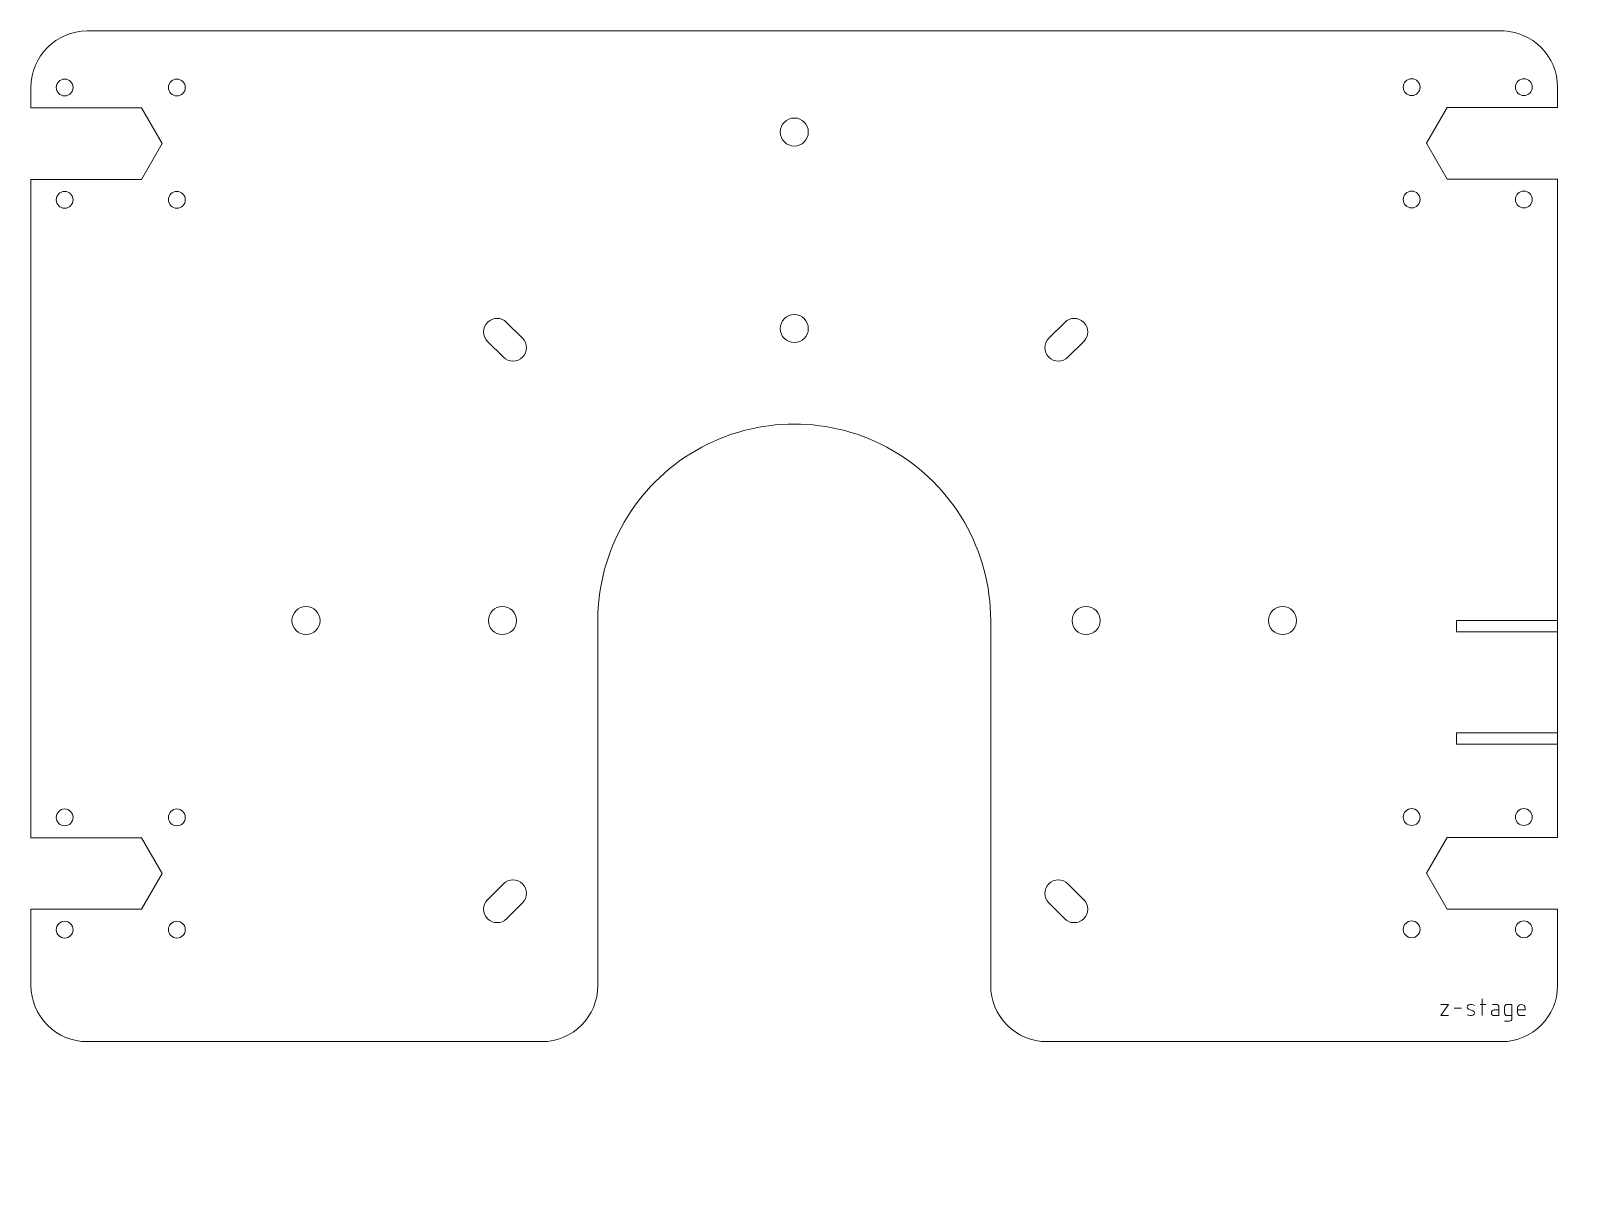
# Model space of a CAD drawing. Header units: millimetres. Extents: x -299 to 738, y -792 to 792.
# Drawn here: x 462 to 738, y -102.5 to 102.5 of the extents above; entities that cross this region are included whole.
import ezdxf

# ---------------------------------------------------------------- set-up
doc = ezdxf.new("R2010")
doc.units = ezdxf.units.MM
doc.layers.get('0').update_dxf_attribs({"linetype": 'CONTINUOUS', "lineweight": 0, "true_color": 0x000000})
doc.layers.add('Drawings', color=4, linetype='CONTINUOUS', lineweight=0, true_color=0x00ffff)

# ---------------------------------------------------------------- blocks, each defined once
blk = doc.blocks.new('nut cut outs')
for p, q in [((0, 7.36), (-6.38, 3.68)), ((0, 7.36), (6.37, 3.68)), ((-6.38, 3.68), (-6.38, -3.68)), ((6.37, 3.68), (6.37, -3.68)), ((-6.38, -3.68), (-6.38, -16)), ((6.37, -3.68), (6.37, -16))]:
    blk.add_line(p, q)
for centre in [(-10, 10), (10, 10), (-10, -10), (10, -10)]:
    blk.add_circle(centre, 1.5)

msp = doc.modelspace()

# ---------------------------------------------------------------- linework, layer by layer
for p, q in [((472, 102.5), (724.46, 102.5)), ((738, 102.5), (738, 102.5)), ((462, 92.5), (462, 88.82)), ((734, 88.87), (734, 92.5)), ((462, 76.07), (462, -41.18)), ((734, -26.49), (734, 76.12)), ((546.74, 50.61), (549.57, 47.78)), ((643.35, 47.78), (646.18, 50.61)), ((546.18, 44.39), (543.35, 47.22)), ((649.57, 47.22), (646.74, 44.39)), ((563, -2.5), (563, -67.5)), ((633, -2.5), (633, -2.5)), ((633, -2.5), (633, -67.5)), ((716, -2.5), (716, -4.5)), ((734, -2.5), (716, -2.5)), ((716, -4.5), (734, -4.5)), ((716, -22.49), (716, -24.49)), ((734, -22.5), (716, -22.5)), ((716, -24.49), (734, -24.5)), ((734, -26.49), (734, -41.13)), ((543.35, -52.22), (546.18, -49.39)), ((646.74, -49.39), (649.57, -52.22)), ((462, -53.93), (462, -67.5)), ((549.57, -52.78), (546.74, -55.61)), ((646.18, -55.61), (643.35, -52.78)), ((734, -67.5), (734, -53.88)), ((472, -77.5), (553, -77.5)), ((643, -77.5), (721, -77.5)), ((721, -77.5), (724, -77.5)), ((736, -77.5), (736, -77.5)), ((716, -102.5), (716, -102.5))]:
    msp.add_line(p, q)
for centre in [(598, 84.5), (598, 49.5), (546, -2.5), (511, -2.5), (650, -2.5), (685, -2.5)]:
    msp.add_circle(centre, 2.5)
for centre, radius, start, end in [((472, 92.5), 10, 90, 180), ((724, 92.5), 10, 360, 90), ((545.05, 48.91), 2.4, 45, 225), ((647.88, 48.91), 2.4, 315, 135), ((547.88, 46.09), 2.4, 225, 45), ((645.05, 46.09), 2.4, 135, 315), ((598, -2.5), 35, 359.9991, 180), ((547.88, -51.09), 2.4, 315, 135), ((645.05, -51.09), 2.4, 45, 225), ((545.05, -53.91), 2.4, 135, 315), ((647.88, -53.91), 2.4, 225, 45), ((472, -67.5), 10, 179.9919, 270), ((553, -67.5), 10, 270, 359.9991), ((643, -67.5), 10, 179.9991, 270), ((724, -67.5), 10, 270, 0)]:
    msp.add_arc(centre, radius, start, end)
at = {"layer": 'Drawings'}
for p, q in [((713.21, -70.86), (714.55, -70.86)), ((714.55, -70.86), (713.21, -72.86)), ((715.55, -71.53), (716.88, -71.53)), ((718.15, -71.72), (718.94, -72.04)), ((720.21, -70.86), (721.21, -70.86)), ((720.55, -69.86), (720.55, -72.86)), ((722.38, -70.86), (723.05, -70.86)), ((723.55, -71.36), (723.55, -72.86)), ((724.55, -71.36), (724.55, -72.36)), ((725.88, -70.86), (725.05, -70.86)), ((725.88, -73.36), (725.88, -70.86)), ((726.88, -71.53), (726.88, -72.36)), ((728.21, -71.86), (728.21, -71.53)), ((713.21, -72.86), (714.55, -72.86)), ((722.71, -71.86), (723.55, -71.86)), ((723.55, -72.86), (722.71, -72.86)), ((724.55, -73.86), (725.38, -73.86)), ((725.05, -72.86), (725.88, -72.86)), ((726.88, -71.86), (728.21, -71.86)), ((727.38, -72.86), (728.21, -72.86))]:
    msp.add_line(p, q, dxfattribs=at)
for centre, radius, start, end in [((718.3, -71.35), 0.4, 108.275, 247.791), ((718.6, -72.25), 1.35, 63.0974, 108.276), ((723.05, -71.36), 0.5, 0, 90), ((725.05, -71.36), 0.5, 90, 180), ((727.55, -71.53), 0.667, 0, 180), ((718.49, -71.51), 1.35, 243.098, 288.276), ((718.79, -72.41), 0.4, 288.275, 67.7912), ((722.71, -72.36), 0.5, 90, 270), ((725.05, -72.36), 0.5, 180, 270), ((725.38, -73.36), 0.5, 270, 0), ((727.38, -72.36), 0.5, 180, 270)]:
    msp.add_arc(centre, radius, start, end, dxfattribs=at)

# ---------------------------------------------------------------- block references
for p, rotation in [((478, 82.44), 270), ((718, 82.5), 90), ((478, -47.56), 270), ((718, -47.5), 90)]:
    msp.add_blockref('nut cut outs', p, dxfattribs=dict(rotation=rotation))

doc.saveas('drawing.dxf')
